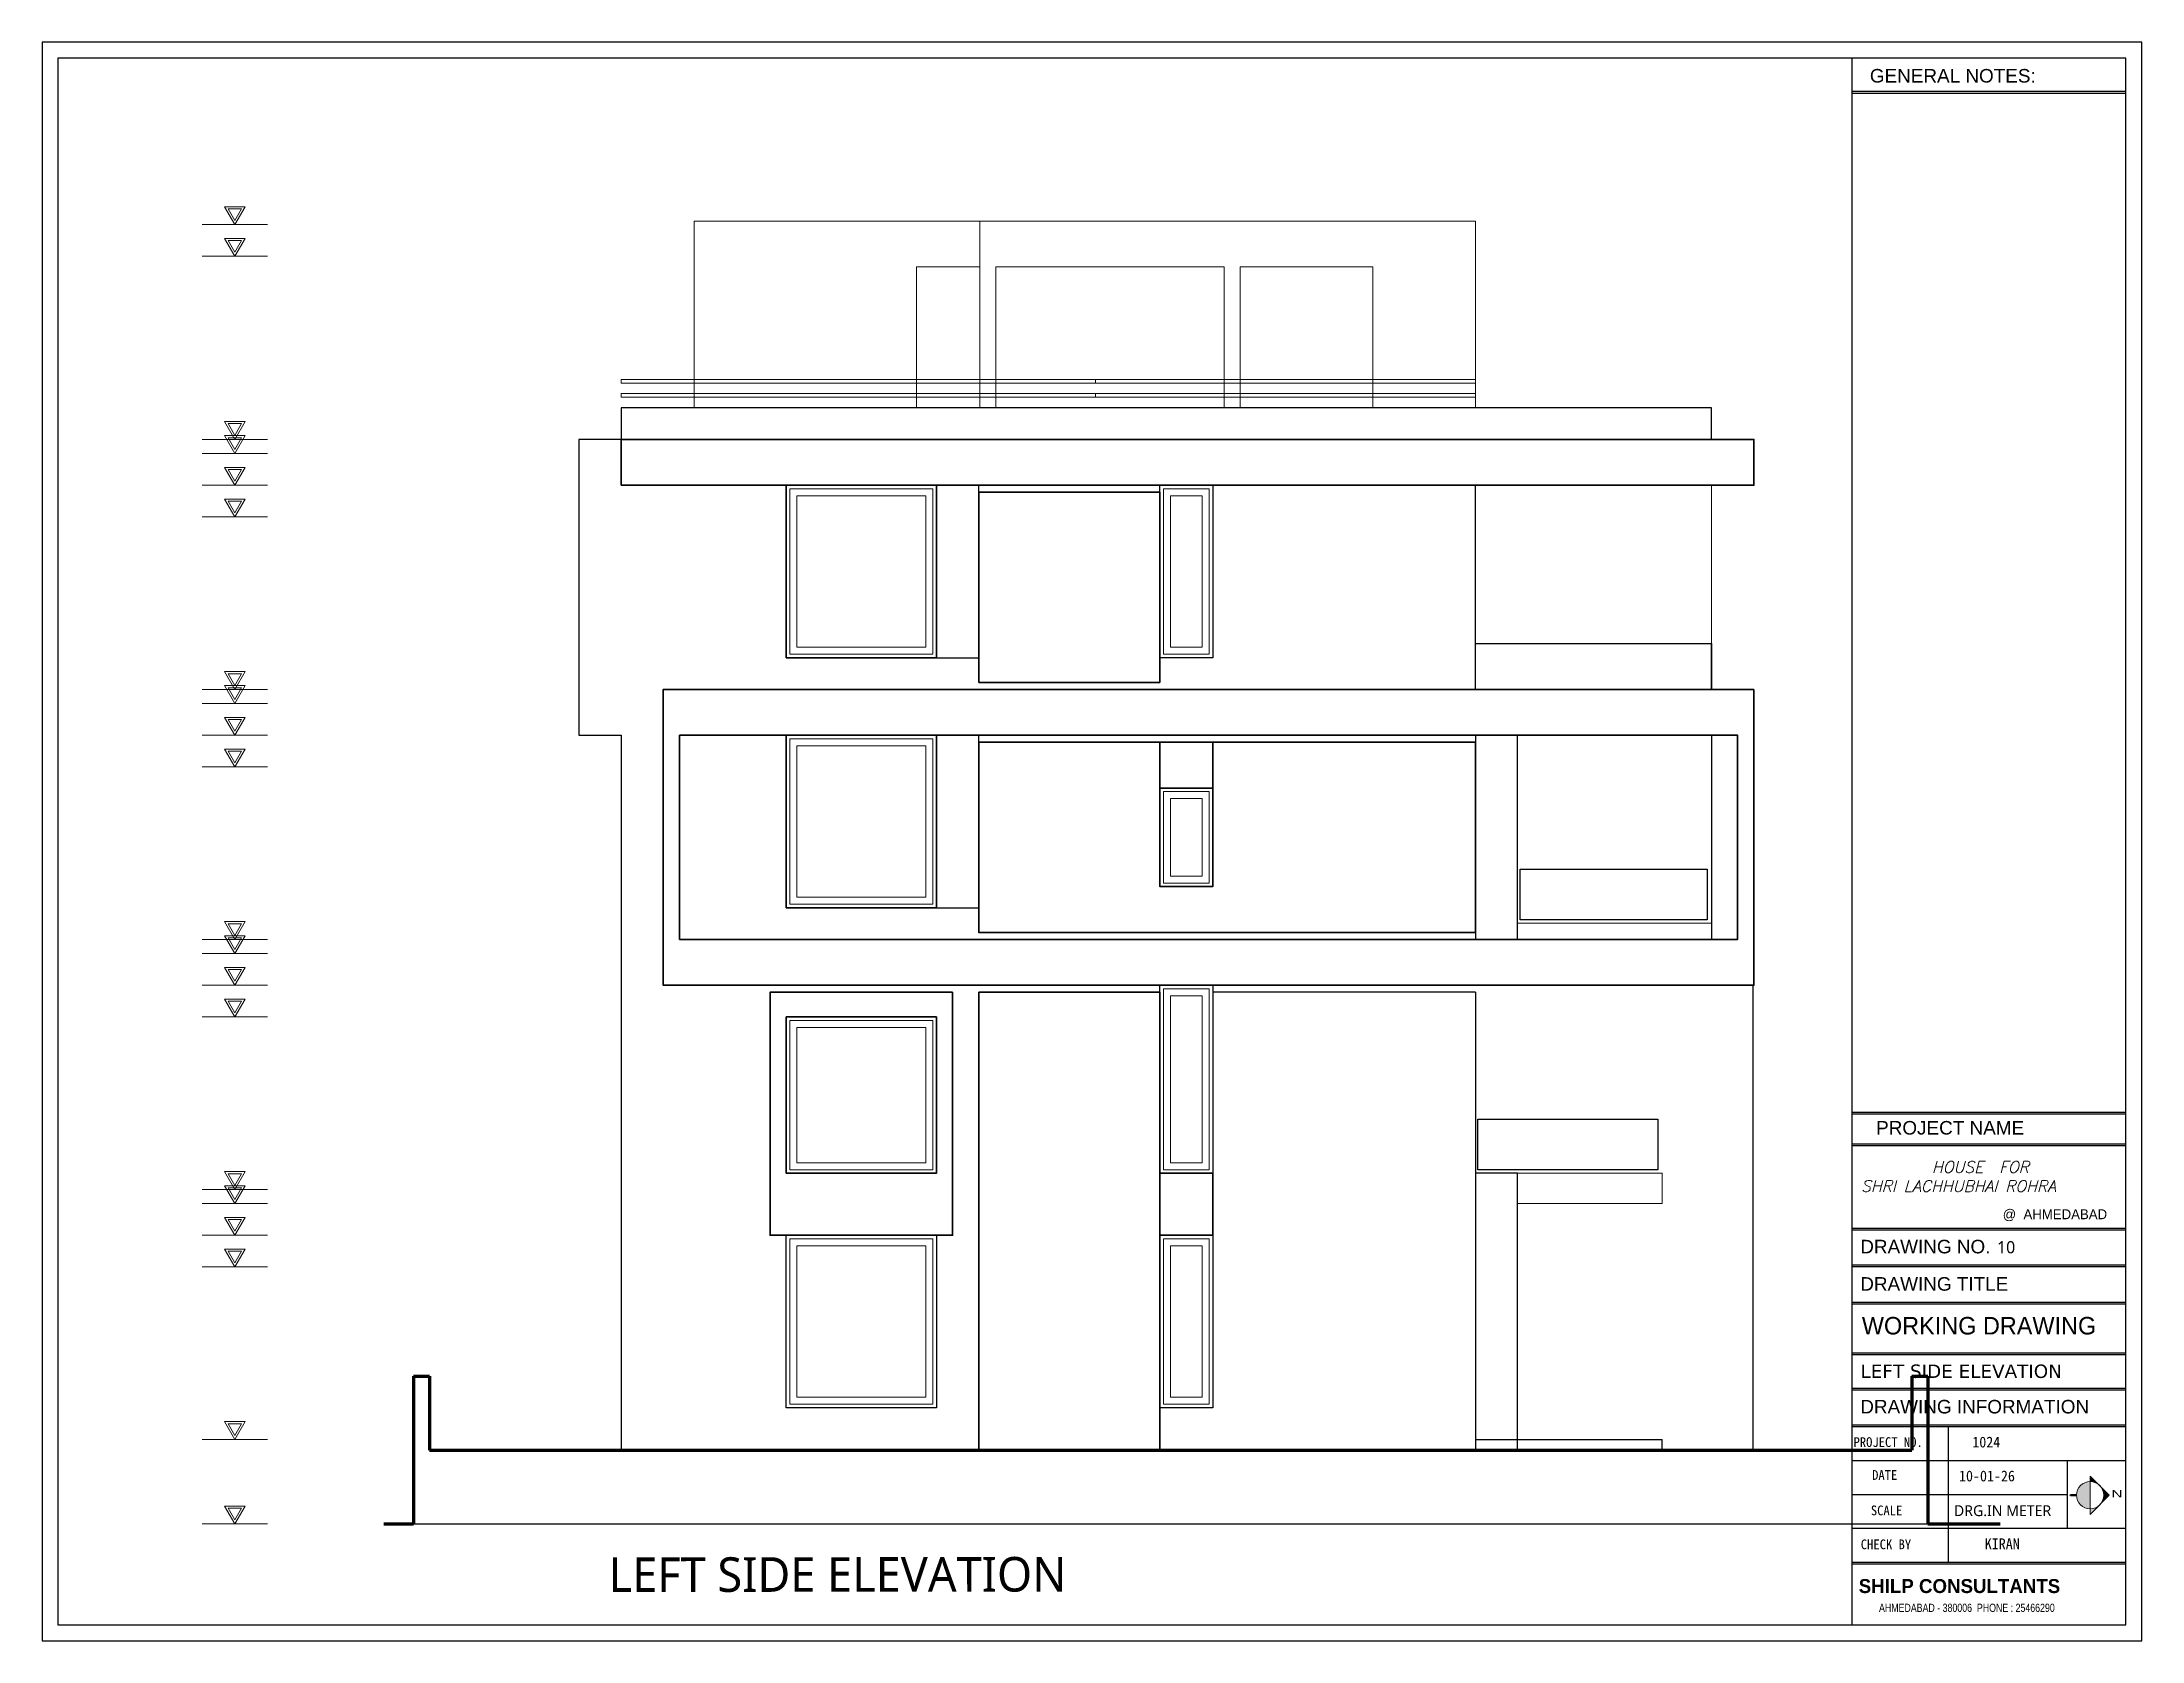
# Model space of a CAD drawing. Extents: x 2450 to 2649, y -7 to 131.
# Drawn here: x 2517.66 to 2547.48, y 6.19 to 28.9 of the extents above; entities that cross this region are included whole.
import ezdxf

# ---------------------------------------------------------------- set-up
doc = ezdxf.new("R2010")
doc.units = 0
doc.header["$MEASUREMENT"] = 0
doc.linetypes.add('1', pattern=[0])
doc.layers.add('A010_FLORES lila', color=181, linetype='Continuous')
for name, color, linetype, lineweight in [('ELE.GROUND LINE - 1', 7, 'Continuous', 70), ('ELEVATION-1', 7, 'Continuous', 35), ('ELEVATION-2', 6, 'Continuous', 30), ('ELEVATION-4', 93, 'Continuous', 18), ('M.S.JALI', 200, 'Continuous', 30), ('NORTH', 1, 'Continuous', 15), ('TEXT', 7, 'Continuous', 13), ('TEXT LVL.', 92, '1', 18), ('TEXT(ROOM)', 240, 'Continuous', 15), ('TEXT(TITAL)', 213, 'Continuous', 5), ('TITLE-2', 143, 'Continuous', 9), ('WINDOW-LINE', 25, 'Continuous', 9)]:
    doc.layers.add(name, color=color, linetype=linetype, lineweight=lineweight)
for name, color, linetype, lineweight, true_color in [('ELEVATION-3', 7, 'Continuous', 25, 0x3b6978), ('ELEVATION-6', 7, 'Continuous', 15, 0x6e6e6e), ('ELEVATION-7', 7, 'Continuous', 13, 0xdab334), ('RAILING', 7, 'Continuous', 5, 0x994d00), ('SHEET', 7, 'Continuous', 30, 0x121212)]:
    doc.layers.add(name, color=color, linetype=linetype, lineweight=lineweight, true_color=true_color)
doc.styles.add('ARIAL', font='arial.ttf')
doc.styles.add('COMPLEX', font='complex.shx')
doc.styles.add('ROMANS', font='romans.shx', dxfattribs={"width": 0.8})
doc.styles.get("Standard").update_dxf_attribs({"font": 'malgunsl.ttf'})
doc.styles.add('style2', font='arial.ttf')

msp = doc.modelspace()

# ---------------------------------------------------------------- texts
at = {"layer": 'TEXT', "style": 'ARIAL', "width": 1.534186}
msp.add_text('N ', height=0.1029, dxfattribs=at).set_placement((2547.049, 8.232))
at = {"layer": 'TEXT(ROOM)', "color": 5, "insert": (2532.207, 7.385), "char_height": 0.4914, "width": 7.52715, "attachment_point": 3, "rotation": 0.0594, "style": 'COMPLEX'}
msp.add_mtext('{\\fSegoe UI Light|b0|i0|c0|p34;LEFT SIDE ELEVATION}', dxfattribs=at)
at = {"layer": 'TEXT(TITAL)', "color": 251, "true_color": 0x636466}
msp.add_text('DRG.IN METER', height=0.15369, dxfattribs=at).set_placement((2544.813, 7.965))
at = {"layer": 'TEXT(TITAL)', "ltscale": 5, "char_height": 0.19211, "attachment_point": 1}
for s, width, insert in [('{\\fArial|b0|i0|c0|p34;GENERAL NOTES:}', 4.08255, (2543.619, 28.513)), ('{\\fArial|b0|i0|c0|p34;PROJECT NAME}', 4.08255, (2543.708, 13.575)), ('{\\fArial|b0|i0|c0|p34;DRAWING NO.}', 4.08255, (2543.483, 11.888)), ('{\\fArial|b0|i0|c0|p34;DRAWING TITLE}', 4.08255, (2543.483, 11.358)), ('{\\fArial|b0|i0|c0|p34;DRAWING INFORMATION}', 6.23842, (2543.483, 9.615))]:
    msp.add_mtext_dynamic_manual_height_columns(s, width=width, gutter_width=0.953, heights=[0], dxfattribs=dict(at, insert=insert))
at = {"layer": 'TEXT(TITAL)', "color": 30, "ltscale": 5, "true_color": 0xf8991e, "attachment_point": 1}
for s, width, insert, char_height in [('10', 0.46566, (2545.426, 11.869), 0.1729), ('{\\fMicrosoft Himalaya|b0|i0|c0|p2;WORKING DRAWING }', 4.08255, (2543.505, 10.793), 0.24897)]:
    msp.add_mtext_dynamic_manual_height_columns(s, width=width, gutter_width=0.953, heights=[0], dxfattribs=dict(at, insert=insert, char_height=char_height))
at = {"layer": 'TEXT(TITAL)', "color": 215, "ltscale": 5, "true_color": 0xa953a0, "insert": (2543.486, 10.117), "char_height": 0.190186, "attachment_point": 1}
msp.add_mtext_dynamic_manual_height_columns('{\\fVerdana|b0|i0|c0|p34;\\C240;\\c2367469;LEFT SIDE ELEV\\fArial|b0|i0|c0|p34;A\\fVerdana|b0|i0|c0|p34;TION}', width=4.08255, gutter_width=0.953, heights=[0], dxfattribs=at)
at = {"layer": 'TEXT(TITAL)', "color": 165, "ltscale": 5, "true_color": 0x5e67af, "char_height": 0.13832, "attachment_point": 1}
for s, width, insert in [('{\\fDotumChe|b0|i0|c0|p49;PROJECT NO.}', 1.86423, (2543.387, 9.085)), ('{\\fDotumChe|b0|i0|c0|p49;DATE}', 0.98774, (2543.651, 8.618)), ('{\\fDotumChe|b0|i0|c0|p49;SCALE}', 0.98774, (2543.633, 8.115)), ('{\\fDotumChe|b0|i0|c0|p49;CHECK BY}', 1.86423, (2543.49, 7.633))]:
    msp.add_mtext_dynamic_manual_height_columns(s, width=width, gutter_width=0.953, heights=[0], dxfattribs=dict(at, insert=insert))
at = {"layer": 'TEXT(TITAL)', "color": 251, "ltscale": 5, "true_color": 0x636466, "char_height": 0.15369, "attachment_point": 1}
for s, width, heights, insert in [('{\\fDotumChe|b0|i0|c0|p49;1024}', 1.86423, [0], (2545.074, 9.093)), ('{\\fDotumChe|b0|i0|c0|p49;10-01-26}', 1.9202, [0.102], (2544.885, 8.612)), ('{\\fDotumChe|b0|i0|c0|p49;KIRAN}', 1.86423, [0], (2545.251, 7.648))]:
    msp.add_mtext_dynamic_manual_height_columns(s, width=width, gutter_width=0.953, heights=heights, dxfattribs=dict(at, insert=insert))
at = {"layer": 'TEXT(TITAL)', "color": 146, "ltscale": 5, "true_color": 0x105689, "insert": (2543.461, 7.071), "char_height": 0.19855, "attachment_point": 1}
msp.add_mtext_dynamic_manual_height_columns('{\\fCopperplate Gothic Bold|b0|i0|c0|p34;SHILP CONSULTANTS}', width=7.6601, gutter_width=0.946, heights=[0], dxfattribs=at)
at = {"layer": 'TEXT(TITAL)', "ltscale": 5, "insert": (2543.749, 6.721), "char_height": 0.11693, "width": 5.39602, "attachment_point": 1, "style": 'ROMANS'}
msp.add_mtext('{\\fMV Boli|b0|i0|c0|p2;AHMEDABAD - 380006  PHONE : 25466290}', dxfattribs=at)
at = {"layer": 'TITLE-2', "color": 18, "ltscale": 5, "true_color": 0x000000, "attachment_point": 1, "style": 'style2'}
for s, insert, char_height, width in [('\\pi3.04989;{\\Fitalic|c0;  HOUSE  FOR \\P\\pi2.26537;SHRI LACHHUBHAI ROHRA}', (2541.229, 13.003), 0.16231, 8.148), ('\\pi2.68852;{\\fVijaya|b0|i0|c0|p34;@  AHMEDABAD}', (2542.818, 12.321), 0.14024, 7.03987)]:
    msp.add_mtext(s, dxfattribs=dict(at, insert=insert, char_height=char_height, width=width))

# ---------------------------------------------------------------- blocks, each defined once
blk = doc.blocks.new('E35')
at = {"layer": 'TEXT LVL.', "ltscale": 5}
blk.add_line((2469.692, 574.631), (2470.161, 574.631), dxfattribs=at)
for points in [[(2469.926, 574.631), (2470, 574.759), (2469.853, 574.759)], [(2469.926, 574.66), (2469.975, 574.744), (2469.878, 574.744)]]:
    blk.add_lwpolyline(points, close=True, dxfattribs=at)

# ---------------------------------------------------------------- hatches: boundary and pattern name
at = {"layer": 'NORTH'}
h = msp.add_hatch(color=256, dxfattribs=at)
h.paths.add_polyline_path([(2546.747, 8.454, 1), (2546.747, 8.069)])
h.paths.add_polyline_path([(2546.883, 8.125), (2547.019, 8.261), (2546.883, 8.398, -0.414214)])
h.paths.add_polyline_path([(2546.883, 8.125, -0.198912), (2546.747, 8.069), (2546.747, 7.989)])
h.paths.add_polyline_path([(2546.883, 8.398), (2546.747, 8.534), (2546.747, 8.454, -0.198912)])
for points in [[(2546.883, 8.398), (2546.747, 8.534), (2546.747, 8.454, -0.198912)], [(2546.939, 8.261, -0.198912), (2546.883, 8.125), (2547.019, 8.261), (2546.883, 8.398, -0.198912)]]:
    msp.add_hatch(color=256, dxfattribs=at).paths.add_polyline_path(points)

# ---------------------------------------------------------------- linework, layer by layer
at = {"layer": 'A010_FLORES lila', "color": 251, "true_color": 0x636466}
msp.add_line((2522.932, 7.853), (2544.444, 7.853), dxfattribs=at)
at = {"layer": 'ELE.GROUND LINE - 1', "ltscale": 2}
for p, q in [((2522.932, 9.953), (2522.932, 7.853)), ((2522.932, 9.953), (2523.162, 9.953)), ((2523.162, 9.953), (2523.162, 8.903)), ((2544.213, 9.953), (2544.213, 8.903)), ((2544.213, 9.953), (2544.444, 9.953)), ((2544.444, 9.953), (2544.444, 7.853)), ((2523.162, 8.903), (2544.213, 8.903)), ((2522.512, 7.853), (2522.932, 7.853)), ((2544.444, 7.853), (2545.468, 7.853))]:
    msp.add_line(p, q, dxfattribs=at)
at = {"layer": 'ELEVATION-1'}
for p, q in [((2530.961, 19.803), (2530.961, 22.503)), ((2533.536, 19.803), (2533.536, 22.503)), ((2533.536, 19.803), (2530.961, 19.803)), ((2526.711, 19.053), (2526.711, 16.153)), ((2528.227, 16.603), (2528.227, 19.053)), ((2530.961, 15.403), (2530.961, 8.903)), ((2533.536, 15.403), (2533.536, 8.903)), ((2528.227, 12.833), (2528.227, 15.053))]:
    msp.add_line(p, q, dxfattribs=at)
for points in [[(2525.881, 22.603), (2525.881, 23.253), (2541.971, 23.253), (2541.971, 22.603), (2525.881, 22.603)], [(2533.536, 22.503), (2530.961, 22.503)], [(2541.971, 19.703), (2541.971, 15.503), (2526.481, 15.503), (2526.481, 19.703), (2541.971, 19.703)], [(2526.711, 16.153), (2541.741, 16.153), (2541.741, 19.053), (2526.711, 19.053)], [(2530.361, 19.053), (2528.227, 19.053)], [(2533.536, 15.403), (2530.961, 15.403)]]:
    msp.add_lwpolyline(points, dxfattribs=at)
for points in [[(2528.227, 22.603), (2530.361, 22.603), (2530.361, 20.153), (2528.227, 20.153)], [(2528.227, 19.053), (2530.361, 19.053), (2530.361, 16.603), (2528.227, 16.603)], [(2530.961, 18.953), (2538.016, 18.953), (2538.016, 16.252), (2530.961, 16.252)], [(2533.536, 18.303), (2534.286, 18.303), (2534.286, 18.953), (2533.536, 18.953)], [(2533.536, 18.303), (2534.286, 18.303), (2534.286, 16.903), (2533.536, 16.903)], [(2530.591, 15.403), (2527.997, 15.403), (2527.997, 11.953), (2530.591, 11.953)], [(2528.227, 15.053), (2530.361, 15.053), (2530.361, 12.833), (2528.227, 12.833)], [(2533.536, 11.953), (2534.286, 11.953), (2534.286, 12.833), (2533.536, 12.833)]]:
    msp.add_lwpolyline(points, close=True, dxfattribs=at)
at = {"layer": 'ELEVATION-2'}
for p, q in [((2525.881, 23.703), (2525.881, 23.253)), ((2541.371, 23.703), (2525.881, 23.703)), ((2541.371, 23.253), (2541.371, 23.703)), ((2525.281, 23.253), (2525.281, 19.053)), ((2525.881, 23.253), (2525.281, 23.253)), ((2530.361, 22.603), (2530.361, 20.153)), ((2538.016, 19.703), (2538.016, 22.603)), ((2525.281, 19.053), (2525.881, 19.053)), ((2525.881, 19.053), (2525.881, 8.903)), ((2530.361, 19.053), (2530.361, 16.603)), ((2538.016, 15.403), (2534.286, 15.403)), ((2538.016, 15.403), (2538.016, 8.903))]:
    msp.add_line(p, q, dxfattribs=at)
for points in [[(2530.961, 22.603), (2528.227, 22.603), (2528.227, 20.153), (2530.961, 20.153)], [(2533.536, 22.603), (2534.286, 22.603), (2534.286, 20.153), (2533.536, 20.153)], [(2530.961, 19.053), (2528.227, 19.053), (2528.227, 16.603), (2530.961, 16.603)], [(2538.616, 19.053), (2538.016, 19.053), (2538.016, 16.152), (2538.616, 16.152)], [(2528.227, 11.953), (2530.361, 11.953), (2530.361, 9.503), (2528.227, 9.503)], [(2533.536, 11.953), (2534.286, 11.953), (2534.286, 9.503), (2533.536, 9.503)]]:
    msp.add_lwpolyline(points, close=True, dxfattribs=at)
msp.add_lwpolyline([(2533.536, 15.503), (2534.286, 15.503), (2534.286, 12.833), (2533.536, 12.833), (2533.536, 15.503)], dxfattribs=at)
at = {"layer": 'ELEVATION-3'}
for p, q in [((2538.016, 20.353), (2541.371, 20.353)), ((2541.371, 19.053), (2541.371, 16.153)), ((2541.961, 8.903), (2541.961, 15.503)), ((2538.016, 9.053), (2540.671, 9.053)), ((2538.016, 9.053), (2538.016, 8.903)), ((2540.671, 8.903), (2540.671, 9.053))]:
    msp.add_line(p, q, dxfattribs=at)
for points in [[(2541.371, 20.353), (2541.371, 20.353), (2541.371, 19.703), (2541.371, 19.703)], [(2538.616, 12.833), (2538.016, 12.833), (2538.016, 8.903), (2538.616, 8.903)]]:
    msp.add_lwpolyline(points, close=True, dxfattribs=at)
msp.add_lwpolyline([(2541.371, 20.353), (2541.371, 19.703)], dxfattribs=at)
at = {"layer": 'ELEVATION-4'}
for p, q in [((2538.616, 16.383), (2541.371, 16.383)), ((2541.371, 16.383), (2541.371, 16.153)), ((2538.016, 12.833), (2540.671, 12.833)), ((2540.671, 12.833), (2540.671, 12.403)), ((2538.616, 12.403), (2540.671, 12.403))]:
    msp.add_line(p, q, dxfattribs=at)
at = {"layer": 'ELEVATION-6'}
for p, q in [((2538.016, 26.353), (2530.976, 26.353)), ((2530.976, 26.353), (2530.976, 23.703)), ((2538.016, 26.353), (2538.016, 23.703)), ((2531.206, 25.703), (2531.206, 23.703)), ((2534.446, 25.703), (2531.206, 25.703)), ((2534.446, 25.703), (2534.446, 23.703)), ((2534.676, 25.703), (2534.676, 23.703)), ((2536.561, 25.703), (2534.676, 25.703)), ((2536.561, 25.703), (2536.561, 23.703)), ((2526.921, 23.703), (2532.621, 23.703)), ((2527.151, 22.603), (2532.391, 22.603)), ((2532.621, 22.603), (2536.791, 22.603))]:
    msp.add_line(p, q, dxfattribs=at)
at = {"layer": 'ELEVATION-7'}
for p, q in [((2532.621, 23.703), (2536.791, 23.703)), ((2536.791, 22.603), (2537.391, 22.603))]:
    msp.add_line(p, q, dxfattribs=at)
msp.add_lwpolyline([(2532.621, 22.603), (2534.741, 22.603)], dxfattribs=at)
at = {"layer": 'M.S.JALI', "lineweight": 20}
for p, q in [((2526.921, 26.353), (2526.921, 23.703)), ((2526.921, 26.353), (2530.976, 26.353)), ((2530.076, 25.703), (2530.076, 23.703)), ((2530.976, 25.703), (2530.076, 25.703)), ((2541.371, 19.703), (2541.371, 22.603))]:
    msp.add_line(p, q, dxfattribs=at)
at = {"layer": 'NORTH'}
for p, q in [((2546.747, 8.534), (2546.747, 7.989)), ((2546.747, 8.534), (2547.019, 8.261)), ((2546.554, 8.261), (2546.456, 8.263)), ((2546.554, 8.271), (2546.469, 8.273)), ((2546.554, 8.252), (2546.469, 8.253)), ((2546.747, 7.989), (2547.019, 8.261))]:
    msp.add_line(p, q, dxfattribs=at)
msp.add_circle((2546.747, 8.261), 0.193, dxfattribs=at)
at = {"layer": 'RAILING'}
for points in [[(2532.621, 24.053), (2525.881, 24.053), (2525.881, 24.103), (2532.621, 24.103)], [(2532.621, 23.853), (2525.881, 23.853), (2525.881, 23.903), (2532.621, 23.903)], [(2532.621, 24.053), (2538.016, 24.053), (2538.016, 24.103), (2532.621, 24.103)], [(2532.621, 23.853), (2538.016, 23.853), (2538.016, 23.903), (2532.621, 23.903)]]:
    msp.add_lwpolyline(points, close=True, dxfattribs=at)
at = {"layer": 'RAILING', "color": 4, "lineweight": 30}
for points in [[(2538.652, 17.153), (2541.308, 17.153), (2541.308, 16.433), (2538.652, 16.433)], [(2538.052, 13.603), (2540.608, 13.603), (2540.608, 12.883), (2538.052, 12.883)]]:
    msp.add_lwpolyline(points, close=True, dxfattribs=at)
at = {"layer": 'SHEET', "ltscale": 5}
msp.add_line((2543.361, 28.669), (2543.361, 6.419), dxfattribs=at)
at = {"layer": 'SHEET', "color": 152, "ltscale": 5, "true_color": 0x2776bb}
for p, q in [((2543.361, 28.196), (2547.257, 28.196)), ((2543.361, 28.17), (2547.257, 28.17)), ((2543.361, 13.702), (2547.257, 13.702)), ((2543.361, 13.678), (2547.257, 13.678)), ((2543.361, 13.252), (2547.257, 13.252)), ((2543.361, 13.229), (2547.257, 13.229)), ((2543.361, 12.053), (2547.257, 12.053)), ((2543.361, 12.03), (2547.257, 12.03)), ((2543.361, 11.534), (2547.257, 11.534)), ((2543.361, 11.51), (2547.257, 11.51)), ((2543.361, 11.004), (2547.257, 11.004)), ((2543.361, 10.981), (2547.257, 10.981)), ((2543.361, 10.282), (2547.257, 10.282)), ((2543.361, 10.259), (2547.257, 10.259)), ((2543.361, 9.78), (2547.257, 9.78)), ((2543.361, 9.757), (2547.257, 9.757)), ((2543.361, 9.261), (2547.257, 9.261)), ((2543.361, 9.237), (2547.257, 9.237)), ((2544.732, 9.237), (2544.732, 7.31)), ((2543.361, 8.756), (2547.257, 8.756)), ((2546.423, 8.756), (2546.423, 7.792)), ((2543.361, 8.274), (2546.423, 8.274)), ((2543.361, 7.792), (2547.257, 7.792)), ((2543.361, 7.31), (2547.257, 7.31)), ((2543.361, 7.287), (2547.257, 7.287))]:
    msp.add_line(p, q, dxfattribs=at)
at = {"layer": 'SHEET', "ltscale": 5}
for points in [[(2517.657, 28.896), (2517.657, 6.192), (2547.484, 6.192), (2547.484, 28.896)], [(2517.883, 28.669), (2517.883, 6.419), (2547.257, 6.419), (2547.257, 28.669)]]:
    msp.add_lwpolyline(points, close=True, dxfattribs=at)
at = {"layer": 'WINDOW-LINE'}
for points in [[(2528.277, 22.553), (2530.311, 22.553), (2530.311, 20.203), (2528.277, 20.203)], [(2528.377, 22.453), (2530.211, 22.453), (2530.211, 20.303), (2528.377, 20.303)], [(2533.586, 22.553), (2534.236, 22.553), (2534.236, 20.203), (2533.586, 20.203)], [(2533.686, 22.453), (2534.136, 22.453), (2534.136, 20.303), (2533.686, 20.303)], [(2528.277, 19.003), (2530.311, 19.003), (2530.311, 16.653), (2528.277, 16.653)], [(2528.377, 18.903), (2530.211, 18.903), (2530.211, 16.753), (2528.377, 16.753)], [(2533.586, 18.253), (2534.236, 18.253), (2534.236, 16.953), (2533.586, 16.953)], [(2533.686, 18.153), (2534.136, 18.153), (2534.136, 17.053), (2533.686, 17.053)], [(2533.586, 15.453), (2534.236, 15.453), (2534.236, 12.883), (2533.586, 12.883)], [(2533.686, 15.353), (2534.136, 15.353), (2534.136, 12.983), (2533.686, 12.983)], [(2528.277, 15.003), (2530.311, 15.003), (2530.311, 12.883), (2528.277, 12.883)], [(2528.377, 14.903), (2530.211, 14.903), (2530.211, 12.983), (2528.377, 12.983)], [(2528.277, 11.903), (2530.311, 11.903), (2530.311, 9.553), (2528.277, 9.553)], [(2528.377, 11.803), (2530.211, 11.803), (2530.211, 9.653), (2528.377, 9.653)], [(2533.586, 11.903), (2534.236, 11.903), (2534.236, 9.553), (2533.586, 9.553)], [(2533.686, 11.803), (2534.136, 11.803), (2534.136, 9.653), (2533.686, 9.653)]]:
    msp.add_lwpolyline(points, close=True, dxfattribs=at)

# ---------------------------------------------------------------- block references
at = {"layer": 'TEXT LVL.', "xscale": 1.97923414518377, "yscale": 1.97923414518377, "zscale": 1.97923414518377}
for p in [(-2368.167, -1111.026), (-2368.167, -1111.476), (-2368.167, -1114.076), (-2368.167, -1114.276), (-2368.167, -1114.726), (-2368.167, -1115.176), (-2368.167, -1117.626), (-2368.167, -1117.826), (-2368.167, -1118.276), (-2368.167, -1118.726), (-2368.167, -1121.176), (-2368.167, -1121.376), (-2368.167, -1121.826), (-2368.167, -1122.276), (-2368.167, -1124.726), (-2368.167, -1124.926), (-2368.167, -1125.376), (-2368.167, -1125.826), (-2368.167, -1128.276), (-2368.167, -1129.476)]:
    msp.add_blockref('E35', p, dxfattribs=at)

msp.set_redraw_order([(e.dxf.handle, doc.entitydb.next_handle()) for e in msp.query("TEXT MTEXT ATTDEF DIMENSION ARC_DIMENSION")])  # texts and dimensions are drawn at this point

doc.saveas('drawing.dxf')
